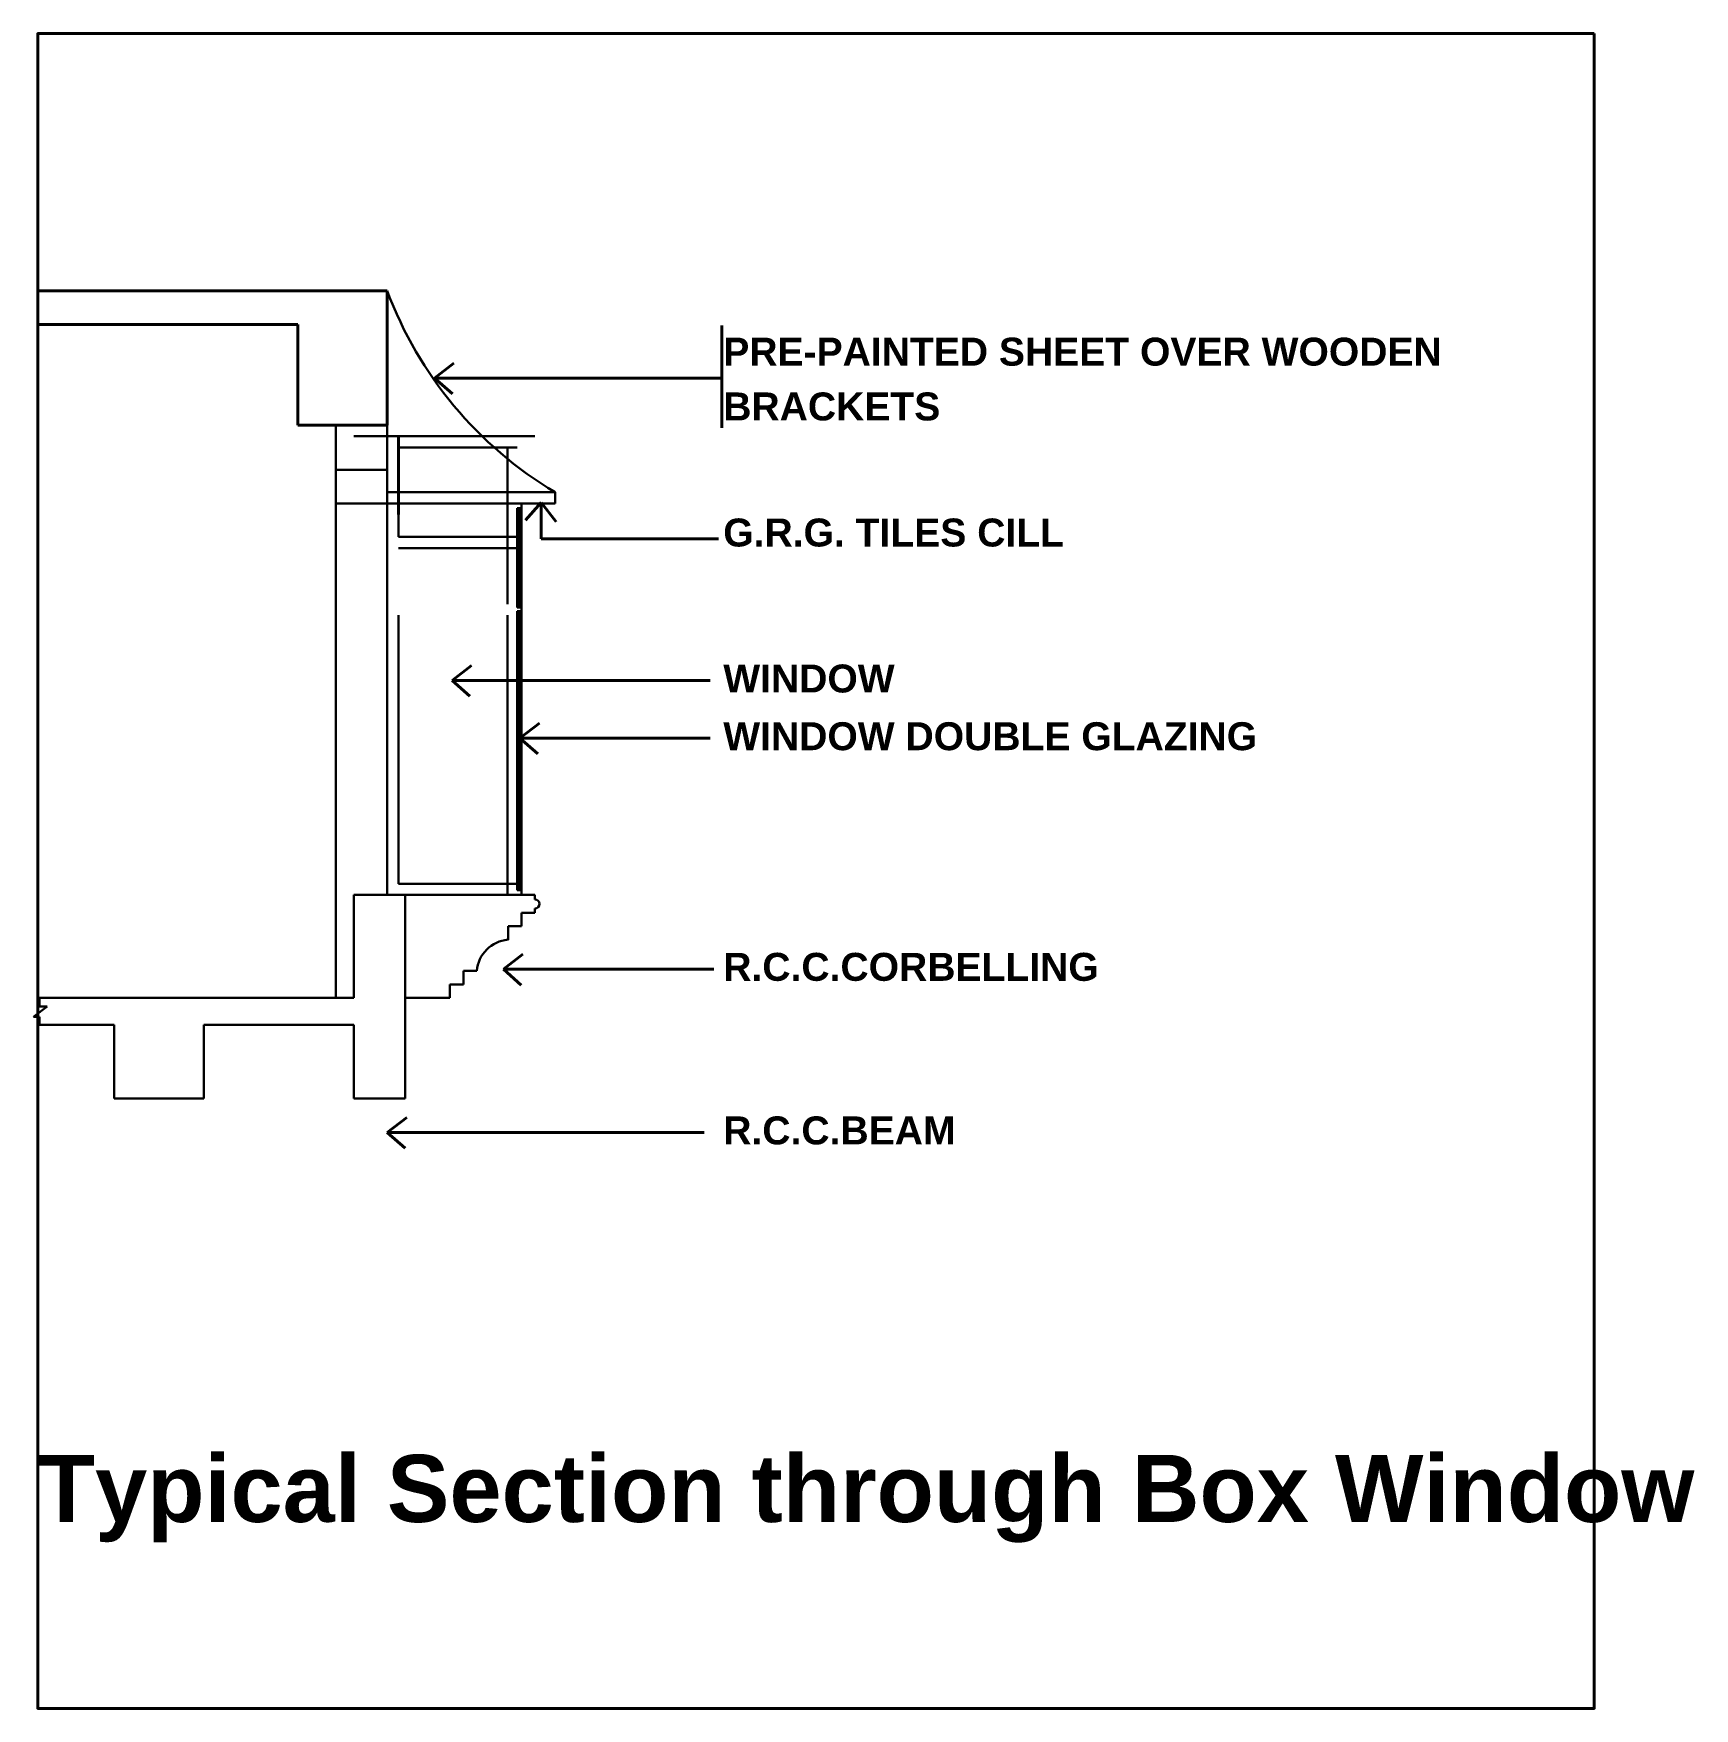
# Model space of a CAD drawing. Header units: inches. Extents: x 1352 to 5457, y 84 to 1168.
# Drawn here: x 1566.16 to 1581.01, y 336.7 to 351.68 of the extents above; entities that cross this region are included whole.
import ezdxf

# ---------------------------------------------------------------- set-up
doc = ezdxf.new("R2010")
doc.units = ezdxf.units.IN
doc.header["$MEASUREMENT"] = 0
for name, color, linetype, lineweight in [('col', 250, 'Continuous', 40), ('text', 250, 'Continuous', 30), ('wall', 7, 'Continuous', 40), ('win', 250, 'Continuous', 30)]:
    doc.layers.add(name, color=color, linetype=linetype, lineweight=lineweight)
doc.styles.get("Standard").update_dxf_attribs({"font": 'arialbd.ttf', "height": 1.5})

msp = doc.modelspace()

# ---------------------------------------------------------------- texts
at = {"layer": 'text'}
msp.add_text('Typical Section through Box Window', height=0.6, dxfattribs=at).set_placement((1566.199, 338.372))
at = {"layer": 'win'}
for s, p in [('PRE-PAINTED SHEET OVER WOODEN', (1572.326, 348.71)), ('BRACKETS ', (1572.326, 348.22)), ('G.R.G. TILES CILL', (1572.326, 347.093)), ('WINDOW', (1572.326, 345.788)), ('WINDOW DOUBLE GLAZING', (1572.326, 345.272)), ('R.C.C.CORBELLING', (1572.326, 343.21)), ('R.C.C.BEAM', (1572.326, 341.748))]:
    msp.add_text(s, height=0.25, dxfattribs=at).set_placement(p)

# ---------------------------------------------------------------- linework, layer by layer
at = {"layer": 'col'}
for p, q in [((1569.323, 349.378), (1569.323, 348.178)), ((1569.323, 349.378), (1569.323, 348.178)), ((1568.523, 348.178), (1568.523, 349.078)), ((1568.523, 348.178), (1568.523, 349.078)), ((1569.323, 348.178), (1568.523, 348.178)), ((1569.323, 348.178), (1568.523, 348.178))]:
    msp.add_line(p, q, dxfattribs=at)
at = {"layer": 'text', "linetype": 'Continuous'}
for p, q in [((1568.863, 348.178), (1568.863, 343.058)), ((1569.323, 348.178), (1569.323, 343.978)), ((1569.023, 348.078), (1570.643, 348.078)), ((1570.398, 347.978), (1570.398, 346.578)), ((1568.863, 347.778), (1569.323, 347.778)), ((1569.323, 347.578), (1570.823, 347.578)), ((1570.823, 347.478), (1570.823, 347.578)), ((1568.863, 347.478), (1570.823, 347.478)), ((1570.485, 347.436), (1570.485, 346.547)), ((1570.485, 347.436), (1570.523, 347.436)), ((1570.493, 347.436), (1570.493, 346.547)), ((1570.498, 347.436), (1570.498, 346.547)), ((1570.51, 347.436), (1570.51, 346.547)), ((1570.515, 347.436), (1570.515, 346.547)), ((1570.523, 347.478), (1570.523, 343.978)), ((1570.485, 346.547), (1570.523, 346.547)), ((1570.485, 346.515), (1570.485, 344.021)), ((1570.485, 346.515), (1570.523, 346.515)), ((1570.493, 346.515), (1570.493, 344.021)), ((1570.498, 346.515), (1570.498, 344.021)), ((1570.51, 346.515), (1570.51, 344.021)), ((1570.515, 346.515), (1570.515, 344.021)), ((1570.398, 346.478), (1570.398, 343.978)), ((1570.523, 343.978), (1569.023, 343.978)), ((1569.023, 343.978), (1569.023, 343.058)), ((1569.023, 343.978), (1570.643, 343.978)), ((1569.483, 343.978), (1569.483, 343.058)), ((1570.485, 344.021), (1570.523, 344.021)), ((1570.643, 343.978), (1570.643, 343.938)), ((1570.523, 343.818), (1570.523, 343.698)), ((1570.523, 343.818), (1570.643, 343.818)), ((1570.643, 343.858), (1570.643, 343.818)), ((1570.403, 343.698), (1570.403, 343.578)), ((1570.403, 343.698), (1570.523, 343.698)), ((1570.003, 343.298), (1570.123, 343.298)), ((1570.003, 343.178), (1570.003, 343.298)), ((1569.883, 343.178), (1570.003, 343.178)), ((1569.883, 343.058), (1569.883, 343.178)), ((1566.161, 342.888), (1566.283, 342.981)), ((1566.216, 343.058), (1569.023, 343.058)), ((1566.216, 343.058), (1566.216, 342.981)), ((1566.283, 342.981), (1566.216, 342.981)), ((1569.483, 343.058), (1569.483, 342.158)), ((1569.483, 343.058), (1569.883, 343.058)), ((1569.483, 343.058), (1569.483, 342.158)), ((1566.216, 342.888), (1566.161, 342.888)), ((1566.216, 342.888), (1566.216, 342.818)), ((1566.883, 342.818), (1566.216, 342.818)), ((1566.883, 342.818), (1566.883, 342.158)), ((1567.683, 342.818), (1567.683, 342.158)), ((1567.683, 342.818), (1569.023, 342.818)), ((1569.023, 342.818), (1569.023, 342.158)), ((1566.883, 342.158), (1567.683, 342.158)), ((1569.023, 342.158), (1569.483, 342.158))]:
    msp.add_line(p, q, dxfattribs=at)
for centre, radius, start, end in [((1572.632, 350.611), 3.531, 200.4298, 239.1814), ((1570.643, 343.898), 0.04, 270, 90), ((1570.431, 343.27), 0.31, 95.2663, 174.7337)]:
    msp.add_arc(centre, radius, start, end, dxfattribs=at)
at = {"layer": 'wall', "linetype": 'Continuous'}
for p, q in [((1569.323, 349.378), (1566.199, 349.378)), ((1568.523, 349.078), (1566.199, 349.078)), ((1572.313, 349.068), (1572.313, 348.155)), ((1569.745, 348.599), (1569.919, 348.733)), ((1572.313, 348.599), (1569.745, 348.599)), ((1569.745, 348.599), (1569.905, 348.458)), ((1570.699, 347.487), (1570.558, 347.327)), ((1570.699, 347.162), (1570.699, 347.487)), ((1570.699, 347.487), (1570.833, 347.313)), ((1570.699, 347.162), (1572.284, 347.162)), ((1569.902, 345.895), (1570.076, 346.029)), ((1572.21, 345.895), (1569.902, 345.895)), ((1569.902, 345.895), (1570.061, 345.754)), ((1570.509, 345.379), (1570.683, 345.513)), ((1572.21, 345.379), (1570.509, 345.379)), ((1570.509, 345.379), (1570.669, 345.238)), ((1570.361, 343.313), (1570.535, 343.447)), ((1572.241, 343.313), (1570.361, 343.313)), ((1570.361, 343.313), (1570.521, 343.172)), ((1569.323, 341.853), (1569.497, 341.988)), ((1572.155, 341.853), (1569.323, 341.853)), ((1569.323, 341.853), (1569.483, 341.713))]:
    msp.add_line(p, q, dxfattribs=at)
at = {"layer": 'wall'}
msp.add_line((1569.423, 347.378), (1569.423, 348.078), dxfattribs=at)
at = {"layer": 'wall', "linetype": 'Continuous'}
msp.add_lwpolyline([(1580.111, 351.679), (1566.199, 351.679), (1566.199, 336.705), (1580.111, 336.705)], close=True, dxfattribs=at)
at = {"layer": 'win', "linetype": 'Continuous'}
for p, q in [((1569.423, 347.478), (1570.485, 347.478)), ((1569.423, 347.478), (1570.485, 347.478)), ((1569.423, 347.178), (1570.485, 347.178)), ((1569.423, 347.078), (1570.485, 347.078)), ((1569.423, 344.078), (1569.423, 346.478)), ((1570.485, 344.078), (1569.423, 344.078))]:
    msp.add_line(p, q, dxfattribs=at)
msp.add_lwpolyline([(1569.423, 347.178), (1569.423, 347.978), (1570.485, 347.978)], dxfattribs=at)

msp.set_redraw_order([(e.dxf.handle, doc.entitydb.next_handle()) for e in msp.query("TEXT MTEXT ATTDEF DIMENSION ARC_DIMENSION")])  # texts and dimensions are drawn at this point

doc.saveas('drawing.dxf')
